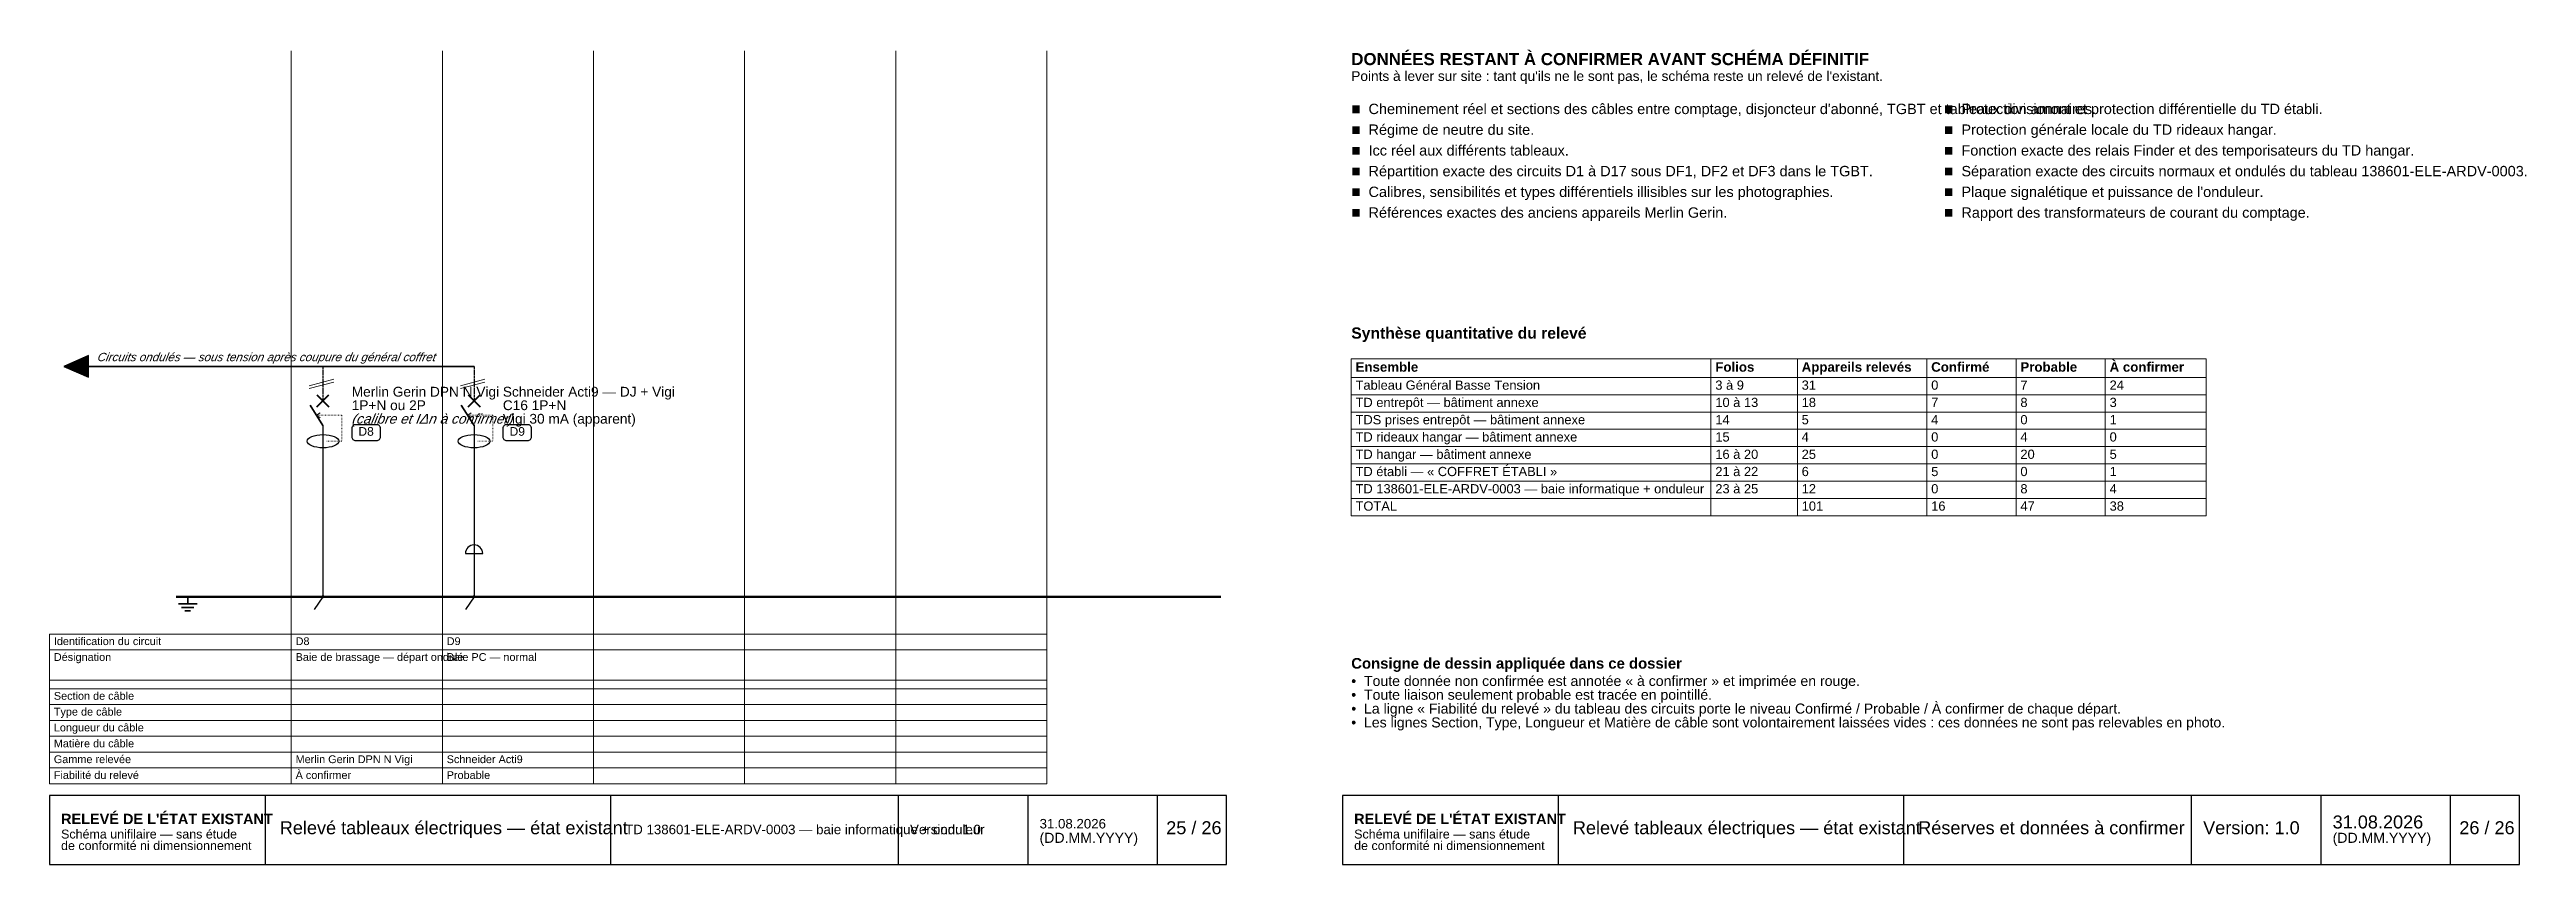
# Model space of a CAD drawing. Header units: millimetres. Extents: x 4 to 1561, y -1145 to 205.
# Drawn here: x 4 to 611, y -1145 to -945 of the extents above; entities that cross this region are included whole.
import ezdxf
from ezdxf.enums import TextEntityAlignment as Align

# ---------------------------------------------------------------- set-up
doc = ezdxf.new("R2010")
doc.units = ezdxf.units.MM
doc.header["$LTSCALE"] = 0.5
doc.linetypes.add('DASHED', pattern=[1.524, 1.27, -0.254])
doc.linetypes.add('DOT', pattern=[0.508, 0, -0.508])
for name, color, linetype, lineweight in [('RENVOIS_FOLIO', 5, 'CONTINUOUS', 25), ('SCHEMA', 7, 'CONTINUOUS', 35), ('SCHEMA_PROBABLE', 7, 'DASHED', 35), ('SYMBOLES', 7, 'CONTINUOUS', 25), ('TERRE', 3, 'CONTINUOUS', 50), ('TEXTE', 7, 'CONTINUOUS', 13), ('TEXTE_A_CONFIRMER', 1, 'CONTINUOUS', 13), ('TRAME', 253, 'CONTINUOUS', 9)]:
    doc.layers.add(name, color=color, linetype=linetype, lineweight=lineweight)
doc.styles.add('SCHEMA', font='arial.ttf')
doc.styles.add('SCHEMA_GRAS', font='arialbd.ttf')
doc.styles.add('SCHEMA_ITAL', font='ariali.ttf')

msp = doc.modelspace()

# ---------------------------------------------------------------- texts
at = {"layer": 'TEXTE'}
for s, height, style, p in [('DONNÉES RESTANT À CONFIRMER AVANT SCHÉMA DÉFINITIF', 2.9633, 'SCHEMA_GRAS', (323.35, -949.17)), ("Points à lever sur site : tant qu'ils ne le sont pas, le schéma reste un relevé de l'existant.", 2.3989, 'SCHEMA', (323.35, -953.05)), ("Cheminement réel et sections des câbles entre comptage, disjoncteur d'abonné, TGBT et tableaux divisionnaires.", 2.54, 'SCHEMA', (327.58, -961.17)), ('Protection amont et protection différentielle du TD établi.', 2.54, 'SCHEMA', (472.93, -961.17)), ('Régime de neutre du site.', 2.54, 'SCHEMA', (327.58, -966.25)), ('Protection générale locale du TD rideaux hangar.', 2.54, 'SCHEMA', (472.93, -966.25)), ('Icc réel aux différents tableaux.', 2.54, 'SCHEMA', (327.58, -971.33)), ('Fonction exacte des relais Finder et des temporisateurs du TD hangar.', 2.54, 'SCHEMA', (472.93, -971.33)), ('Répartition exacte des circuits D1 à D17 sous DF1, DF2 et DF3 dans le TGBT.', 2.54, 'SCHEMA', (327.58, -976.41)), ('Séparation exacte des circuits normaux et ondulés du tableau 138601-ELE-ARDV-0003.', 2.54, 'SCHEMA', (472.93, -976.41)), ('Calibres, sensibilités et types différentiels illisibles sur les photographies.', 2.54, 'SCHEMA', (327.58, -981.49)), ("Plaque signalétique et puissance de l'onduleur.", 2.54, 'SCHEMA', (472.93, -981.49)), ('Références exactes des anciens appareils Merlin Gerin.', 2.54, 'SCHEMA', (327.58, -986.57)), ('Rapport des transformateurs de courant du comptage.', 2.54, 'SCHEMA', (472.93, -986.57)), ('Synthèse quantitative du relevé', 2.7517, 'SCHEMA_GRAS', (323.35, -1016.2)), ('Ensemble', 2.328, 'SCHEMA_GRAS', (324.41, -1024.31)), ('Folios', 2.328, 'SCHEMA_GRAS', (412.6, -1024.31)), ('Appareils relevés', 2.3283, 'SCHEMA_GRAS', (433.77, -1024.31)), ('Confirmé', 2.328, 'SCHEMA_GRAS', (465.52, -1024.31)), ('Probable', 2.328, 'SCHEMA_GRAS', (487.39, -1024.31)), ('À confirmer', 2.3283, 'SCHEMA_GRAS', (509.26, -1024.31)), ('1P+N ou 2P', 2.399, 'SCHEMA', (78.32, -1033.72)), ('Merlin Gerin DPN N Vigi', 2.3989, 'SCHEMA', (78.32, -1030.41)), ('Schneider Acti9 — DJ + Vigi', 2.3989, 'SCHEMA', (115.36, -1030.41)), ('C16 1P+N', 2.399, 'SCHEMA', (115.36, -1033.72)), ('Tableau Général Basse Tension', 2.2578, 'SCHEMA', (324.41, -1028.72)), ('TD entrepôt — bâtiment annexe', 2.2578, 'SCHEMA', (324.41, -1032.96)), ('3 à 9', 2.258, 'SCHEMA', (412.6, -1028.72)), ('10 à 13', 2.258, 'SCHEMA', (412.6, -1032.96)), ('31', 2.258, 'SCHEMA', (433.77, -1028.72)), ('18', 2.258, 'SCHEMA', (433.77, -1032.96)), ('0', 2.26, 'SCHEMA', (465.52, -1028.72)), ('7', 2.26, 'SCHEMA', (465.52, -1032.96)), ('8', 2.26, 'SCHEMA', (487.39, -1032.96)), ('7', 2.26, 'SCHEMA', (487.39, -1028.72)), ('Vigi 30 mA (apparent)', 2.3989, 'SCHEMA', (115.36, -1037.04)), ('TDS prises entrepôt — bâtiment annexe', 2.2578, 'SCHEMA', (324.41, -1037.19)), ('14', 2.258, 'SCHEMA', (412.6, -1037.19)), ('5', 2.26, 'SCHEMA', (433.77, -1037.19)), ('4', 2.26, 'SCHEMA', (465.52, -1037.19)), ('0', 2.26, 'SCHEMA', (487.39, -1037.19)), ('TD rideaux hangar — bâtiment annexe', 2.2578, 'SCHEMA', (324.41, -1041.42)), ('TD hangar — bâtiment annexe', 2.2578, 'SCHEMA', (324.41, -1045.66)), ('15', 2.258, 'SCHEMA', (412.6, -1041.42)), ('16 à 20', 2.258, 'SCHEMA', (412.6, -1045.66)), ('4', 2.26, 'SCHEMA', (433.77, -1041.42)), ('25', 2.258, 'SCHEMA', (433.77, -1045.66)), ('0', 2.26, 'SCHEMA', (465.52, -1041.42)), ('0', 2.26, 'SCHEMA', (465.52, -1045.66)), ('4', 2.26, 'SCHEMA', (487.39, -1041.42)), ('20', 2.258, 'SCHEMA', (487.39, -1045.66)), ('0', 2.26, 'SCHEMA', (509.26, -1041.42)), ('TD établi — « COFFRET ÉTABLI »', 2.2578, 'SCHEMA', (324.41, -1049.89)), ('21 à 22', 2.258, 'SCHEMA', (412.6, -1049.89)), ('6', 2.26, 'SCHEMA', (433.77, -1049.89)), ('5', 2.26, 'SCHEMA', (465.52, -1049.89)), ('0', 2.26, 'SCHEMA', (487.39, -1049.89)), ('TD 138601-ELE-ARDV-0003 — baie informatique + onduleur', 2.2578, 'SCHEMA', (324.41, -1054.12)), ('TOTAL', 2.258, 'SCHEMA', (324.41, -1058.36)), ('23 à 25', 2.258, 'SCHEMA', (412.6, -1054.12)), ('12', 2.258, 'SCHEMA', (433.77, -1054.12)), ('101', 2.258, 'SCHEMA', (433.77, -1058.36)), ('0', 2.26, 'SCHEMA', (465.52, -1054.12)), ('16', 2.258, 'SCHEMA', (465.52, -1058.36)), ('47', 2.258, 'SCHEMA', (487.39, -1058.36)), ('8', 2.26, 'SCHEMA', (487.39, -1054.12)), ('Identification du circuit', 1.905, 'SCHEMA', (5.29, -1091.3)), ('D8', 1.905, 'SCHEMA', (64.56, -1091.3)), ('D9', 1.905, 'SCHEMA', (101.6, -1091.3)), ('Désignation', 1.905, 'SCHEMA', (5.29, -1095.18)), ('Baie de brassage — départ ondulé', 1.905, 'SCHEMA', (64.56, -1095.18)), ('Baie PC — normal', 1.905, 'SCHEMA', (101.6, -1095.18)), ('•  Toute donnée non confirmée est annotée « à confirmer » et imprimée en rouge.', 2.4694, 'SCHEMA', (323.35, -1101.32)), ('Consigne de dessin appliquée dans ce dossier', 2.6106, 'SCHEMA_GRAS', (323.35, -1097.08)), ('Section de câble', 1.905, 'SCHEMA', (5.29, -1104.7)), ('•  Toute liaison seulement probable est tracée en pointillé.', 2.4694, 'SCHEMA', (323.35, -1104.7)), ('•  La ligne « Fiabilité du relevé » du tableau des circuits porte le niveau Confirmé / Probable / À confirmer de chaque départ.', 2.46944, 'SCHEMA', (323.35, -1108.09)), ('Type de câble', 1.905, 'SCHEMA', (5.29, -1108.58)), ('Longueur du câble', 1.905, 'SCHEMA', (5.29, -1112.46)), ('•  Les lignes Section, Type, Longueur et Matière de câble sont volontairement laissées vides : ces données ne sont pas relevables en photo.', 2.46944, 'SCHEMA', (323.35, -1111.48)), ('Matière du câble', 1.905, 'SCHEMA', (5.29, -1116.35)), ('Gamme relevée', 1.905, 'SCHEMA', (5.29, -1120.23)), ('Fiabilité du relevé', 1.905, 'SCHEMA', (5.29, -1124.11)), ('Merlin Gerin DPN N Vigi', 1.905, 'SCHEMA', (64.56, -1120.23)), ('Schneider Acti9', 1.905, 'SCHEMA', (101.6, -1120.23)), ('Probable', 1.905, 'SCHEMA', (101.6, -1124.11)), ("RELEVÉ DE L'ÉTAT EXISTANT", 2.54, 'SCHEMA_GRAS', (7.06, -1135.18)), ('Relevé tableaux électriques — état existant', 3.175, 'SCHEMA', (60.68, -1137.65)), ('TD 138601-ELE-ARDV-0003 — baie informatique + onduleur', 2.3283, 'SCHEMA', (145.34, -1137.65)), ('Version: 1.0', 2.3283, 'SCHEMA', (215.19, -1137.65)), ('31.08.2026', 2.328, 'SCHEMA', (246.94, -1136.24)), ('25 / 26', 3.175, 'SCHEMA', (277.99, -1137.65)), ("RELEVÉ DE L'ÉTAT EXISTANT", 2.54, 'SCHEMA_GRAS', (324.06, -1135.18)), ('Relevé tableaux électriques — état existant', 3.175, 'SCHEMA', (377.68, -1137.65)), ('Réserves et données à confirmer', 3.175, 'SCHEMA', (462.34, -1137.65)), ('Version: 1.0', 3.175, 'SCHEMA', (532.19, -1137.65)), ('31.08.2026', 3.175, 'SCHEMA', (563.94, -1136.24)), ('26 / 26', 3.175, 'SCHEMA', (594.99, -1137.65)), ('de conformité ni dimensionnement', 2.1872, 'SCHEMA', (7.06, -1141.53)), ('Schéma unifilaire — sans étude', 2.1872, 'SCHEMA', (7.06, -1138.71)), ('(DD.MM.YYYY)', 2.4694, 'SCHEMA', (246.94, -1139.77)), ('de conformité ni dimensionnement', 2.1872, 'SCHEMA', (324.06, -1141.53)), ('Schéma unifilaire — sans étude', 2.1872, 'SCHEMA', (324.06, -1138.71)), ('(DD.MM.YYYY)', 2.4694, 'SCHEMA', (563.94, -1139.77))]:
    msp.add_text(s, height=height, dxfattribs=dict(at, style=style)).set_placement(p)
at = {"layer": 'TEXTE', "style": 'SCHEMA_ITAL', "oblique": 12}
msp.add_text('Circuits ondulés — sous tension après coupure du général coffret', height=2.0461, dxfattribs=at).set_placement((15.87, -1021.73))
at = {"layer": 'TEXTE', "style": 'SCHEMA'}
for s, height, p in [('24', 1.905, (11.82, -1023.63)), ('D8', 2.117, (81.84, -1040)), ('D9', 2.117, (118.89, -1040))]:
    msp.add_text(s, height=height, dxfattribs=at).set_placement(p, align=Align.CENTER)
at = {"layer": 'TEXTE_A_CONFIRMER', "style": 'SCHEMA'}
for s, height, p in [('■', 2.68, (323.35, -961.17)), ('■', 2.68, (468.69, -961.17)), ('■', 2.68, (323.35, -966.25)), ('■', 2.68, (468.69, -966.25)), ('■', 2.68, (323.35, -971.33)), ('■', 2.68, (468.69, -971.33)), ('■', 2.68, (323.35, -976.41)), ('■', 2.68, (468.69, -976.41)), ('■', 2.68, (323.35, -981.49)), ('■', 2.68, (468.69, -981.49)), ('■', 2.68, (323.35, -986.57)), ('■', 2.68, (468.69, -986.57)), ('3', 2.26, (509.26, -1032.96)), ('24', 2.258, (509.26, -1028.72)), ('1', 2.26, (509.26, -1037.19)), ('5', 2.26, (509.26, -1045.66)), ('1', 2.26, (509.26, -1049.89)), ('4', 2.26, (509.26, -1054.12)), ('38', 2.258, (509.26, -1058.36)), ('À confirmer', 1.905, (64.56, -1124.11))]:
    msp.add_text(s, height=height, dxfattribs=at).set_placement(p)
at = {"layer": 'TEXTE_A_CONFIRMER', "style": 'SCHEMA_ITAL', "oblique": 12}
msp.add_text('(calibre et IΔn à confirmer)', height=2.3989, dxfattribs=at).set_placement((78.32, -1037.04))

# ---------------------------------------------------------------- hatches: boundary and pattern name
at = {"layer": 'RENVOIS_FOLIO'}
msp.add_hatch(color=7, dxfattribs=at).paths.add_polyline_path([(13.76, -1020.35), (7.76, -1023), (13.76, -1025.65)])
at = {"layer": 'SCHEMA'}
h = msp.add_hatch(color=7, dxfattribs=at)
edge = h.paths.add_edge_path()
edge.add_arc((71.26, -1079.44), 0.388, 0, 360)
h = msp.add_hatch(color=7, dxfattribs=at)
edge = h.paths.add_edge_path()
edge.add_arc((108.3, -1079.44), 0.388, 0, 360)

# ---------------------------------------------------------------- linework, layer by layer
at = {"layer": 'RENVOIS_FOLIO'}
msp.add_lwpolyline([(13.76, -1020.35), (7.76, -1023), (13.76, -1025.65)], close=True, dxfattribs=at)
at = {"layer": 'SCHEMA', "lineweight": 35}
for p, q in [((13.76, -1023), (108.3, -1023)), ((68.09, -1032.53), (71.26, -1037.46)), ((105.13, -1032.53), (108.3, -1037.46)), ((38.1, -1079.44), (38.1, -1081.21)), ((35.81, -1081.21), (40.39, -1081.21)), ((36.62, -1082.06), (39.58, -1082.06)), ((37.39, -1082.9), (38.81, -1082.9))]:
    msp.add_line(p, q, dxfattribs=at)
at = {"layer": 'SCHEMA', "lineweight": 40}
for p, q in [((69.78, -1032.95), (72.74, -1029.99)), ((69.78, -1029.99), (72.74, -1032.95)), ((106.82, -1032.95), (109.78, -1029.99)), ((106.82, -1029.99), (109.78, -1032.95))]:
    msp.add_line(p, q, dxfattribs=at)
at = {"layer": 'SCHEMA', "lineweight": 30}
for p, q in [((71.26, -1037.46), (71.26, -1079.44)), ((108.3, -1037.46), (108.3, -1079.44)), ((106.19, -1068.86), (110.42, -1068.86)), ((71.26, -1079.44), (69.14, -1082.62)), ((108.3, -1079.44), (106.19, -1082.62))]:
    msp.add_line(p, q, dxfattribs=at)
msp.add_arc((108.3, -1068.86), 2.12, 0, 180, dxfattribs=at)
for centre in [(71.26, -1041.34), (108.3, -1041.34)]:
    msp.add_ellipse(centre, major_axis=(3.88, 0), ratio=0.418182, dxfattribs=at)
at = {"layer": 'SCHEMA_PROBABLE', "lineweight": 30}
for p, q in [((71.26, -1023), (71.26, -1031.47)), ((108.3, -1023), (108.3, -1031.47))]:
    msp.add_line(p, q, dxfattribs=at)
at = {"layer": 'SYMBOLES', "lineweight": 20}
for p, q in [((67.91, -1027.76), (73.91, -1026.17)), ((104.95, -1027.76), (110.95, -1026.17)), ((67.91, -1028.43), (73.91, -1026.85)), ((104.95, -1028.43), (110.95, -1026.85)), ((69.71, -1034.99), (70.56, -1034.36)), ((69.71, -1034.99), (70.56, -1035.63)), ((106.75, -1034.99), (107.6, -1034.36)), ((106.75, -1034.99), (107.6, -1035.63))]:
    msp.add_line(p, q, dxfattribs=at)
at = {"layer": 'SYMBOLES', "linetype": 'DOT', "lineweight": 20}
for p, q in [((69.71, -1034.99), (75.85, -1034.99)), ((75.85, -1034.99), (75.85, -1041.34)), ((106.75, -1034.99), (112.89, -1034.99)), ((112.89, -1034.99), (112.89, -1041.34)), ((75.85, -1041.34), (71.97, -1041.34)), ((112.89, -1041.34), (109.01, -1041.34))]:
    msp.add_line(p, q, dxfattribs=at)
at = {"layer": 'SYMBOLES', "lineweight": 15}
for p, q in [((4.23, -1088.62), (248.71, -1088.62)), ((4.23, -1125.31), (4.23, -1088.62)), ((4.23, -1092.5), (248.71, -1092.5)), ((63.5, -1125.31), (63.5, -1088.62)), ((100.54, -1125.31), (100.54, -1088.62)), ((137.58, -1125.31), (137.58, -1088.62)), ((174.62, -1125.31), (174.62, -1088.62)), ((211.67, -1125.31), (211.67, -1088.62)), ((248.71, -1125.31), (248.71, -1088.62)), ((4.23, -1099.91), (248.71, -1099.91)), ((4.23, -1102.02), (248.71, -1102.02)), ((4.23, -1105.9), (248.71, -1105.9)), ((4.23, -1109.78), (248.71, -1109.78)), ((4.23, -1113.66), (248.71, -1113.66)), ((4.23, -1117.54), (248.71, -1117.54)), ((4.23, -1121.42), (248.71, -1121.42)), ((4.23, -1125.31), (248.71, -1125.31))]:
    msp.add_line(p, q, dxfattribs=at)
at = {"layer": 'SYMBOLES', "lineweight": 25}
for p, q in [((57.15, -1145.06), (57.15, -1128.13)), ((141.82, -1145.06), (141.82, -1128.13)), ((212.37, -1145.06), (212.37, -1128.13)), ((244.12, -1145.06), (244.12, -1128.13)), ((275.87, -1145.06), (275.87, -1128.13)), ((374.15, -1145.06), (374.15, -1128.13)), ((458.82, -1145.06), (458.82, -1128.13)), ((529.37, -1145.06), (529.37, -1128.13)), ((561.12, -1145.06), (561.12, -1128.13)), ((592.87, -1145.06), (592.87, -1128.13))]:
    msp.add_line(p, q, dxfattribs=at)
at = {"layer": 'SYMBOLES', "lineweight": 18}
for points in [[(323.35, -1025.72), (411.54, -1025.72), (411.54, -1021.14), (323.35, -1021.14)], [(323.35, -1029.96), (411.54, -1029.96), (411.54, -1025.72), (323.35, -1025.72)], [(411.54, -1025.72), (432.71, -1025.72), (432.71, -1021.14), (411.54, -1021.14)], [(411.54, -1029.96), (432.71, -1029.96), (432.71, -1025.72), (411.54, -1025.72)], [(432.71, -1025.72), (464.46, -1025.72), (464.46, -1021.14), (432.71, -1021.14)], [(432.71, -1029.96), (464.46, -1029.96), (464.46, -1025.72), (432.71, -1025.72)], [(464.46, -1025.72), (486.33, -1025.72), (486.33, -1021.14), (464.46, -1021.14)], [(464.46, -1029.96), (486.33, -1029.96), (486.33, -1025.72), (464.46, -1025.72)], [(486.33, -1025.72), (508.21, -1025.72), (508.21, -1021.14), (486.33, -1021.14)], [(486.33, -1029.96), (508.21, -1029.96), (508.21, -1025.72), (486.33, -1025.72)], [(508.21, -1025.72), (532.9, -1025.72), (532.9, -1021.14), (508.21, -1021.14)], [(508.21, -1029.96), (532.9, -1029.96), (532.9, -1025.72), (508.21, -1025.72)], [(323.35, -1034.19), (411.54, -1034.19), (411.54, -1029.96), (323.35, -1029.96)], [(411.54, -1034.19), (432.71, -1034.19), (432.71, -1029.96), (411.54, -1029.96)], [(432.71, -1034.19), (464.46, -1034.19), (464.46, -1029.96), (432.71, -1029.96)], [(464.46, -1034.19), (486.33, -1034.19), (486.33, -1029.96), (464.46, -1029.96)], [(486.33, -1034.19), (508.21, -1034.19), (508.21, -1029.96), (486.33, -1029.96)], [(508.21, -1034.19), (532.9, -1034.19), (532.9, -1029.96), (508.21, -1029.96)], [(323.35, -1038.42), (411.54, -1038.42), (411.54, -1034.19), (323.35, -1034.19)], [(411.54, -1038.42), (432.71, -1038.42), (432.71, -1034.19), (411.54, -1034.19)], [(432.71, -1038.42), (464.46, -1038.42), (464.46, -1034.19), (432.71, -1034.19)], [(464.46, -1038.42), (486.33, -1038.42), (486.33, -1034.19), (464.46, -1034.19)], [(486.33, -1038.42), (508.21, -1038.42), (508.21, -1034.19), (486.33, -1034.19)], [(508.21, -1038.42), (532.9, -1038.42), (532.9, -1034.19), (508.21, -1034.19)], [(323.35, -1042.66), (411.54, -1042.66), (411.54, -1038.42), (323.35, -1038.42)], [(323.35, -1046.89), (411.54, -1046.89), (411.54, -1042.66), (323.35, -1042.66)], [(411.54, -1042.66), (432.71, -1042.66), (432.71, -1038.42), (411.54, -1038.42)], [(411.54, -1046.89), (432.71, -1046.89), (432.71, -1042.66), (411.54, -1042.66)], [(432.71, -1042.66), (464.46, -1042.66), (464.46, -1038.42), (432.71, -1038.42)], [(432.71, -1046.89), (464.46, -1046.89), (464.46, -1042.66), (432.71, -1042.66)], [(464.46, -1042.66), (486.33, -1042.66), (486.33, -1038.42), (464.46, -1038.42)], [(464.46, -1046.89), (486.33, -1046.89), (486.33, -1042.66), (464.46, -1042.66)], [(486.33, -1042.66), (508.21, -1042.66), (508.21, -1038.42), (486.33, -1038.42)], [(486.33, -1046.89), (508.21, -1046.89), (508.21, -1042.66), (486.33, -1042.66)], [(508.21, -1042.66), (532.9, -1042.66), (532.9, -1038.42), (508.21, -1038.42)], [(508.21, -1046.89), (532.9, -1046.89), (532.9, -1042.66), (508.21, -1042.66)], [(323.35, -1051.12), (411.54, -1051.12), (411.54, -1046.89), (323.35, -1046.89)], [(411.54, -1051.12), (432.71, -1051.12), (432.71, -1046.89), (411.54, -1046.89)], [(432.71, -1051.12), (464.46, -1051.12), (464.46, -1046.89), (432.71, -1046.89)], [(464.46, -1051.12), (486.33, -1051.12), (486.33, -1046.89), (464.46, -1046.89)], [(486.33, -1051.12), (508.21, -1051.12), (508.21, -1046.89), (486.33, -1046.89)], [(508.21, -1051.12), (532.9, -1051.12), (532.9, -1046.89), (508.21, -1046.89)], [(323.35, -1055.36), (411.54, -1055.36), (411.54, -1051.12), (323.35, -1051.12)], [(323.35, -1059.59), (411.54, -1059.59), (411.54, -1055.36), (323.35, -1055.36)], [(411.54, -1055.36), (432.71, -1055.36), (432.71, -1051.12), (411.54, -1051.12)], [(411.54, -1059.59), (432.71, -1059.59), (432.71, -1055.36), (411.54, -1055.36)], [(432.71, -1055.36), (464.46, -1055.36), (464.46, -1051.12), (432.71, -1051.12)], [(432.71, -1059.59), (464.46, -1059.59), (464.46, -1055.36), (432.71, -1055.36)], [(464.46, -1055.36), (486.33, -1055.36), (486.33, -1051.12), (464.46, -1051.12)], [(464.46, -1059.59), (486.33, -1059.59), (486.33, -1055.36), (464.46, -1055.36)], [(486.33, -1055.36), (508.21, -1055.36), (508.21, -1051.12), (486.33, -1051.12)], [(486.33, -1059.59), (508.21, -1059.59), (508.21, -1055.36), (486.33, -1055.36)], [(508.21, -1055.36), (532.9, -1055.36), (532.9, -1051.12), (508.21, -1051.12)], [(508.21, -1059.59), (532.9, -1059.59), (532.9, -1055.36), (508.21, -1055.36)]]:
    msp.add_lwpolyline(points, close=True, dxfattribs=at)
at = {"layer": 'SYMBOLES', "lineweight": 25}
for points in [[(79.23, -1041.17), (84.45, -1041.17, 0.414214), (85.37, -1040.25), (85.37, -1038.2, 0.414214), (84.45, -1037.29), (79.23, -1037.29, 0.414214), (78.32, -1038.2), (78.32, -1040.25, 0.414214)], [(116.28, -1041.17), (121.5, -1041.17, 0.414214), (122.41, -1040.25), (122.41, -1038.2, 0.414214), (121.5, -1037.29), (116.28, -1037.29, 0.414214), (115.36, -1038.2), (115.36, -1040.25, 0.414214)]]:
    msp.add_lwpolyline(points, format="xyb", close=True, dxfattribs=at)
for points in [[(4.23, -1145.06), (292.77, -1145.06), (292.77, -1128.13), (4.23, -1128.13)], [(321.23, -1145.06), (609.77, -1145.06), (609.77, -1128.13), (321.23, -1128.13)]]:
    msp.add_lwpolyline(points, close=True, dxfattribs=at)
at = {"layer": 'TERRE', "color": 3}
msp.add_line((35.28, -1079.44), (291.36, -1079.44), dxfattribs=at)
at = {"layer": 'TERRE', "color": 2, "linetype": 'DASHED'}
msp.add_line((36.69, -1079.44), (291.36, -1079.44), dxfattribs=at)
at = {"layer": 'TRAME'}
for p, q in [((63.5, -1125.31), (63.5, -945.64)), ((100.54, -1125.31), (100.54, -945.64)), ((137.58, -1125.31), (137.58, -945.64)), ((174.62, -1125.31), (174.62, -945.64)), ((211.67, -1125.31), (211.67, -945.64)), ((248.71, -1125.31), (248.71, -945.64))]:
    msp.add_line(p, q, dxfattribs=at)

msp.set_redraw_order([(e.dxf.handle, doc.entitydb.next_handle()) for e in msp.query("TEXT MTEXT ATTDEF DIMENSION ARC_DIMENSION")])  # texts and dimensions are drawn at this point

doc.saveas('drawing.dxf')
